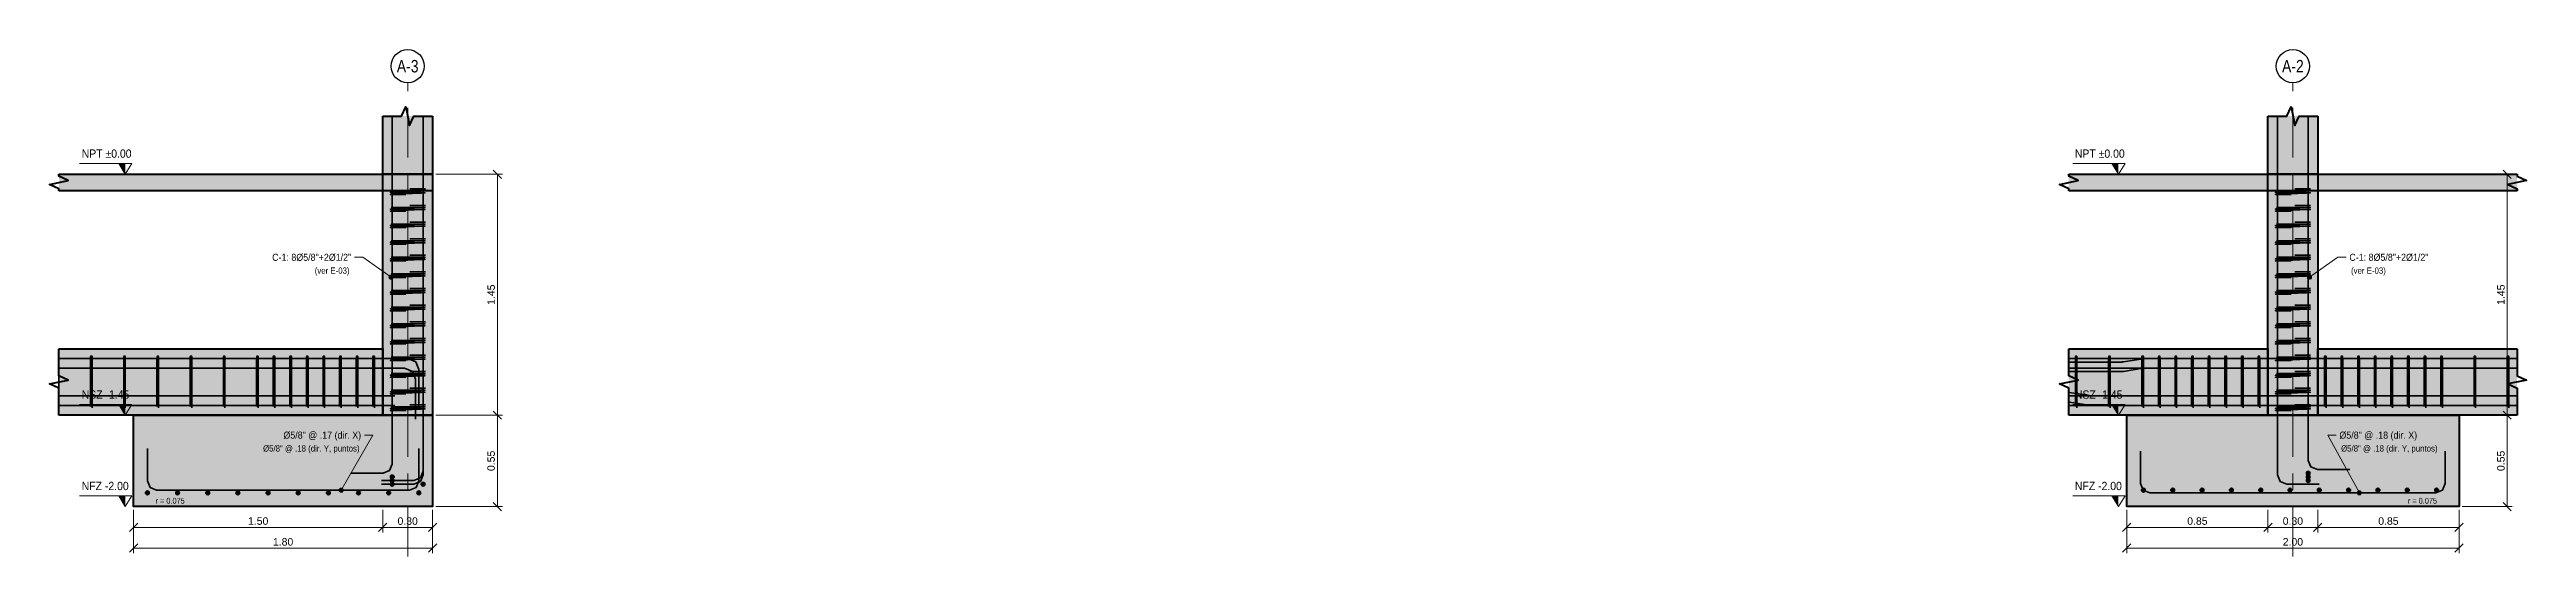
# Model space of a CAD drawing. Header units: metres. Extents: x -2 to 410, y -3 to 21.
# Drawn here: x 123.49 to 138.41, y 17.7 to 20.75 of the extents above; entities that cross this region are included whole.
import ezdxf
from ezdxf.enums import TextEntityAlignment as Align

# ---------------------------------------------------------------- set-up
doc = ezdxf.new("R2010")
doc.units = ezdxf.units.M
doc.linetypes.add('EJE25', pattern=[0.4375, 0.3, -0.05, 0.0375, -0.05])
for name, color, linetype, lineweight in [('E-ACERO', 1, 'Continuous', 35), ('E-ACERO-TXT', 7, 'Continuous', 18), ('E-CORTE', 7, 'Continuous', 50), ('E-CORTE-ACH', 254, 'Continuous', 0), ('E-COTA', 7, 'Continuous', 13), ('E-EJES', 1, 'Continuous', 18), ('E-EJES-ID', 7, 'Continuous', 25), ('E-NIVEL', 7, 'Continuous', 18)]:
    doc.layers.add(name, color=color, linetype=linetype, lineweight=lineweight)
doc.styles.add('ARIAL', font='arial.ttf')
doc.dimstyles.new('COTA25', dxfattribs={"dimtxt": 0.045, "dimasz": 0.03, "dimexe": 0.03, "dimexo": 0.02, "dimgap": 0.015, "dimtad": 1, "dimzin": 0, "dimdsep": 46, "dimtxsty": 'ARIAL', "dimtsz": 0.025, "dimcen": 2.5, "dimclrd": 7, "dimclre": 7, "dimclrt": 7, "dimazin": 3, "dimtfac": 1, "dimtmove": 2, "dimatfit": 3, "dimlwd": 13, "dimlwe": 13})

msp = doc.modelspace()

# ---------------------------------------------------------------- texts
at = {"layer": 'E-ACERO-TXT', "style": 'ARIAL', "width": 0.9}
for s, height, p in [('C-1: 8Ø5/8"+2Ø1/2"', 0.0425, (125.31, 19.5)), ('(ver E-03)', 0.0375, (125.3, 19.42)), ('Ø5/8" @ .18 (dir. Y, puntos)', 0.0375, (125.36, 18.35)), ('Ø5/8" @ .17 (dir. X)', 0.0425, (125.37, 18.43))]:
    msp.add_text(s, height=height, dxfattribs=at).set_placement(p, align=Align.MIDDLE_RIGHT)
for s, height, p in [('C-1: 8Ø5/8"+2Ø1/2"', 0.0425, (137.34, 19.5)), ('(ver E-03)', 0.0375, (137.35, 19.42)), ('Ø5/8" @ .18 (dir. X)', 0.0425, (137.28, 18.43)), ('Ø5/8" @ .18 (dir. Y, puntos)', 0.0375, (137.29, 18.35))]:
    msp.add_text(s, height=height, dxfattribs=at).set_placement(p, align=Align.MIDDLE_LEFT)
for p in [(124.22, 18.035), (137.78, 18.035)]:
    msp.add_text('r = 0.075', height=0.035, dxfattribs=at).set_placement(p, align=Align.MIDDLE_CENTER)
at = {"layer": 'E-EJES-ID', "style": 'ARIAL', "width": 0.8}
for s, p in [('A-3', (125.65, 20.65)), ('A-2', (137, 20.65))]:
    msp.add_text(s, height=0.075, dxfattribs=at).set_placement(p, align=Align.MIDDLE_CENTER)
at = {"layer": 'E-NIVEL', "style": 'ARIAL', "width": 0.9}
for s, p in [('NPT ±0.00', (123.6875, 20.084)), ('NPT ±0.00', (135.6875, 20.084)), ('NSZ -1.45', (123.6875, 18.634)), ('NSZ -1.45', (135.6875, 18.634)), ('NFZ -2.00', (123.6875, 18.084)), ('NFZ -2.00', (135.6875, 18.084))]:
    msp.add_text(s, height=0.05, dxfattribs=at).set_placement(p, align=Align.BOTTOM_LEFT)

# ---------------------------------------------------------------- dimensions: what is measured, and where the dimension line sits
at = {"layer": 'E-COTA'}
for base, p1, p2 in [((126.19, 18.55), (125.8, 18.55), (125.8, 20)), ((138.29, 18.55), (138, 18.55), (138, 20)), ((126.19, 18), (125.8, 18), (125.8, 18.55)), ((138.29, 18), (138, 18), (138, 18.55))]:
    msp.add_linear_dim(base=base, p1=p1, p2=p2, angle=90, dimstyle='COTA25', override={"dimdec": 2}, dxfattribs=at).render()
for base, p1, p2 in [((124, 17.875), (124, 18), (125.5, 18)), ((124, 17.75), (124, 18), (125.8, 18)), ((125.5, 17.875), (125.5, 18), (125.8, 18)), ((136, 17.875), (136, 18), (136.85, 18)), ((136, 17.75), (136, 18), (138, 18)), ((136.85, 17.875), (136.85, 18), (137.15, 18)), ((137.15, 17.875), (137.15, 18), (138, 18))]:
    msp.add_linear_dim(base=base, p1=p1, p2=p2, dimstyle='COTA25', override={"dimdec": 2}, dxfattribs=at).render()

# ---------------------------------------------------------------- hatches: boundary and pattern name
at = {"layer": 'E-ACERO'}
h = msp.add_hatch(color=256, dxfattribs=at)
edge = h.paths.add_edge_path()
edge.add_arc((137.0925, 18.2005), 0.0113, 0, 360)
h = msp.add_hatch(color=256, dxfattribs=at)
edge = h.paths.add_edge_path()
edge.add_arc((124.0829, 18.0829), 0.0113, 0, 360)
h = msp.add_hatch(color=256, dxfattribs=at)
edge = h.paths.add_edge_path()
edge.add_arc((124.2645, 18.0829), 0.0113, 0, 360)
h = msp.add_hatch(color=256, dxfattribs=at)
edge = h.paths.add_edge_path()
edge.add_arc((124.4461, 18.0829), 0.0113, 0, 360)
h = msp.add_hatch(color=256, dxfattribs=at)
edge = h.paths.add_edge_path()
edge.add_arc((124.6276, 18.0829), 0.0113, 0, 360)
h = msp.add_hatch(color=256, dxfattribs=at)
edge = h.paths.add_edge_path()
edge.add_arc((124.8092, 18.0829), 0.0113, 0, 360)
h = msp.add_hatch(color=256, dxfattribs=at)
edge = h.paths.add_edge_path()
edge.add_arc((124.9908, 18.0829), 0.0113, 0, 360)
h = msp.add_hatch(color=256, dxfattribs=at)
edge = h.paths.add_edge_path()
edge.add_arc((125.1724, 18.0829), 0.0113, 0, 360)
h = msp.add_hatch(color=256, dxfattribs=at)
edge = h.paths.add_edge_path()
edge.add_arc((125.3539, 18.0829), 0.0113, 0, 360)
h = msp.add_hatch(color=256, dxfattribs=at)
edge = h.paths.add_edge_path()
edge.add_arc((125.5355, 18.0829), 0.0113, 0, 360)
h = msp.add_hatch(color=256, dxfattribs=at)
edge = h.paths.add_edge_path()
edge.add_arc((125.5575, 18.1785), 0.0113, 0, 360)
h = msp.add_hatch(color=256, dxfattribs=at)
edge = h.paths.add_edge_path()
edge.add_arc((125.5575, 18.1565), 0.0113, 0, 360)
h = msp.add_hatch(color=256, dxfattribs=at)
edge = h.paths.add_edge_path()
edge.add_arc((125.5575, 18.1345), 0.0113, 0, 360)
h = msp.add_hatch(color=256, dxfattribs=at)
edge = h.paths.add_edge_path()
edge.add_arc((125.7171, 18.0829), 0.0113, 0, 360)
h = msp.add_hatch(color=256, dxfattribs=at)
edge = h.paths.add_edge_path()
edge.add_arc((125.7425, 18.1345), 0.0113, 0, 360)
h = msp.add_hatch(color=256, dxfattribs=at)
edge = h.paths.add_edge_path()
edge.add_arc((136.0998, 18.0988), 0.0113, 0, 360)
h = msp.add_hatch(color=256, dxfattribs=at)
edge = h.paths.add_edge_path()
edge.add_arc((136.2764, 18.0988), 0.0113, 0, 360)
h = msp.add_hatch(color=256, dxfattribs=at)
edge = h.paths.add_edge_path()
edge.add_arc((136.4529, 18.0988), 0.0113, 0, 360)
h = msp.add_hatch(color=256, dxfattribs=at)
edge = h.paths.add_edge_path()
edge.add_arc((136.6294, 18.0988), 0.0113, 0, 360)
h = msp.add_hatch(color=256, dxfattribs=at)
edge = h.paths.add_edge_path()
edge.add_arc((136.806, 18.0988), 0.0113, 0, 360)
h = msp.add_hatch(color=256, dxfattribs=at)
edge = h.paths.add_edge_path()
edge.add_arc((136.9825, 18.0988), 0.0113, 0, 360)
h = msp.add_hatch(color=256, dxfattribs=at)
edge = h.paths.add_edge_path()
edge.add_arc((137.0925, 18.1785), 0.0113, 0, 360)
h = msp.add_hatch(color=256, dxfattribs=at)
edge = h.paths.add_edge_path()
edge.add_arc((137.0925, 18.1565), 0.0113, 0, 360)
h = msp.add_hatch(color=256, dxfattribs=at)
edge = h.paths.add_edge_path()
edge.add_arc((137.159, 18.0988), 0.0113, 0, 360)
h = msp.add_hatch(color=256, dxfattribs=at)
edge = h.paths.add_edge_path()
edge.add_arc((137.3356, 18.0988), 0.0113, 0, 360)
h = msp.add_hatch(color=256, dxfattribs=at)
edge = h.paths.add_edge_path()
edge.add_arc((137.5121, 18.0988), 0.0113, 0, 360)
h = msp.add_hatch(color=256, dxfattribs=at)
edge = h.paths.add_edge_path()
edge.add_arc((137.6887, 18.0988), 0.0113, 0, 360)
h = msp.add_hatch(color=256, dxfattribs=at)
edge = h.paths.add_edge_path()
edge.add_arc((137.8652, 18.0988), 0.0113, 0, 360)
at = {"layer": 'E-ACERO-TXT'}
h = msp.add_hatch(color=256, dxfattribs=at)
edge = h.paths.add_edge_path()
edge.add_arc((125.55, 19.38), 0.0125, 0, 360)
h = msp.add_hatch(color=256, dxfattribs=at)
edge = h.paths.add_edge_path()
edge.add_arc((137.1, 19.38), 0.0125, 0, 360)
h = msp.add_hatch(color=256, dxfattribs=at)
edge = h.paths.add_edge_path()
edge.add_arc((125.25, 18.0988), 0.0125, 0, 360)
h = msp.add_hatch(color=256, dxfattribs=at)
edge = h.paths.add_edge_path()
edge.add_arc((137.4, 18.0829), 0.0125, 0, 360)
at = {"layer": 'E-CORTE-ACH'}
for points in [[(125.5, 20.35), (125.8, 20.35), (125.8, 20), (125.65, 20), (125.5, 20)], [(136.85, 20.35), (137.15, 20.35), (137.15, 20), (137, 20), (136.85, 20)], [(125.8, 19.9378), (125.8, 19.9), (123.775, 19.9), (123.55, 19.9), (123.55, 20), (123.775, 20), (125.8, 20)], [(125.5, 19.275), (125.5, 20), (125.5809, 20), (125.775, 20), (125.7875, 20), (125.8, 20), (125.8, 19.275), (125.8, 18.55), (125.7875, 18.55), (125.775, 18.55), (125.5809, 18.55), (125.5, 18.55)], [(135.65, 19.9), (135.65, 20), (138.35, 20), (138.35, 19.9)], [(136.85, 19.275), (136.85, 20), (137, 20), (137.15, 20), (137.15, 19.275), (137.15, 18.55), (137, 18.55), (136.85, 18.55)], [(123.55, 18.55), (123.55, 18.95), (123.85, 18.95), (125.5, 18.95), (125.5, 18.75), (125.5, 18.55), (123.85, 18.55)], [(136.85, 18.95), (136.85, 18.75), (136.85, 18.55), (135.65, 18.55), (135.65, 18.95)], [(137.15, 18.55), (137.15, 18.75), (137.15, 18.95), (138.35, 18.95), (138.35, 18.55)], [(124, 18.275), (124, 18.55), (124.9, 18.55), (125.8, 18.55), (125.8, 18.275), (125.8, 18), (124.9, 18), (124, 18)], [(136, 18.275), (136, 18.55), (137, 18.55), (138, 18.55), (138, 18.275), (138, 18), (137, 18), (136, 18)]]:
    msp.add_hatch(color=256, dxfattribs=at).paths.add_polyline_path(points)
at = {"layer": 'E-NIVEL'}
for points in [[(123.95, 20), (123.91, 20.064), (123.95, 20.064)], [(135.95, 20), (135.91, 20.064), (135.95, 20.064)], [(123.95, 18.55), (123.91, 18.614), (123.95, 18.614)], [(135.95, 18.55), (135.91, 18.614), (135.95, 18.614)], [(123.95, 18), (123.91, 18.064), (123.95, 18.064)], [(135.95, 18), (135.91, 18.064), (135.95, 18.064)]]:
    msp.add_hatch(color=7, dxfattribs=at).paths.add_polyline_path(points)

# ---------------------------------------------------------------- linework, layer by layer
at = {"layer": 'E-ACERO'}
for points in [[(125.3075, 18.2005), (125.5019, 18.2005), (125.5412, 18.2168), (125.5575, 18.2561), (125.5575, 20.35)], [(125.4925, 18.1345), (125.687, 18.1345), (125.7263, 18.1508), (125.7425, 18.1901), (125.7425, 20.35)], [(125.4925, 18.1565), (125.687, 18.1565), (125.7263, 18.1728), (125.7425, 18.2121), (125.7425, 20.35)], [(125.4925, 18.1345), (125.687, 18.1345), (125.7263, 18.1508), (125.7425, 18.1901), (125.7425, 20.35)], [(137.1575, 18.1345), (136.963, 18.1345), (136.9237, 18.1508), (136.9075, 18.1901), (136.9075, 20.35)], [(137.1575, 18.1345), (136.963, 18.1345), (136.9237, 18.1508), (136.9075, 18.1901), (136.9075, 20.35)], [(137.1575, 18.1345), (136.963, 18.1345), (136.9237, 18.1508), (136.9075, 18.1901), (136.9075, 20.35)], [(137.1575, 18.1345), (136.963, 18.1345), (136.9237, 18.1508), (136.9075, 18.1901), (136.9075, 20.35)], [(137.3425, 18.2225), (137.1481, 18.2225), (137.1088, 18.2388), (137.0925, 18.2781), (137.0925, 20.35)], [(125.6104, 19.9), (125.7314, 19.9), (125.7483, 19.9), (125.7552, 19.9), (125.7483, 19.8997), (125.7314, 19.8989), (125.5686, 19.8916), (125.5517, 19.8908), (125.5448, 19.8905), (125.5595, 19.8905), (125.5854, 19.8905), (125.6393, 19.8905)], [(125.6104, 19.888), (125.7314, 19.888), (125.7483, 19.888), (125.7552, 19.888), (125.7483, 19.8877), (125.7314, 19.8869), (125.5686, 19.8796), (125.5517, 19.8788), (125.5448, 19.8785), (125.5595, 19.8785), (125.5854, 19.8785), (125.6393, 19.8785)], [(125.5565, 19.9), (125.5513, 19.9)], [(125.5565, 19.888), (125.5513, 19.888)], [(125.5733, 19.9), (125.5565, 19.9)], [(125.5733, 19.888), (125.5565, 19.888)], [(125.6104, 19.9), (125.5733, 19.9)], [(125.6104, 19.888), (125.5733, 19.888)], [(125.6768, 19.912), (125.6621, 19.912)], [(125.7028, 19.912), (125.6768, 19.912)], [(125.7566, 19.912), (125.7028, 19.912)], [(136.9604, 19.9), (137.0814, 19.9), (137.0983, 19.9), (137.1052, 19.9), (137.0983, 19.8997), (137.0814, 19.8989), (136.9186, 19.8916), (136.9017, 19.8908), (136.8948, 19.8905), (136.9095, 19.8905), (136.9354, 19.8905), (136.9893, 19.8905)], [(136.9604, 19.888), (137.0814, 19.888), (137.0983, 19.888), (137.1052, 19.888), (137.0983, 19.8877), (137.0814, 19.8869), (136.9186, 19.8796), (136.9017, 19.8788), (136.8948, 19.8785), (136.9095, 19.8785), (136.9354, 19.8785), (136.9893, 19.8785)], [(136.9065, 19.9), (136.9013, 19.9)], [(136.9065, 19.888), (136.9013, 19.888)], [(136.9233, 19.9), (136.9065, 19.9)], [(136.9233, 19.888), (136.9065, 19.888)], [(136.9604, 19.9), (136.9233, 19.9)], [(136.9604, 19.888), (136.9233, 19.888)], [(137.0268, 19.912), (137.0121, 19.912)], [(137.0528, 19.912), (137.0268, 19.912)], [(137.1066, 19.912), (137.0528, 19.912)], [(125.6104, 19.8), (125.7314, 19.8), (125.7483, 19.8), (125.7552, 19.8), (125.7483, 19.7997), (125.7314, 19.7989), (125.5686, 19.7916), (125.5517, 19.7908), (125.5448, 19.7905), (125.5595, 19.7905), (125.5854, 19.7905), (125.6393, 19.7905)], [(125.6104, 19.788), (125.7314, 19.788), (125.7483, 19.788), (125.7552, 19.788), (125.7483, 19.7877), (125.7314, 19.7869), (125.5686, 19.7796), (125.5517, 19.7788), (125.5448, 19.7785), (125.5595, 19.7785), (125.5854, 19.7785), (125.6393, 19.7785)], [(125.6104, 19.7), (125.7314, 19.7), (125.7483, 19.7), (125.7552, 19.7), (125.7483, 19.6997), (125.7314, 19.6989), (125.5686, 19.6916), (125.5517, 19.6908), (125.5448, 19.6905), (125.5595, 19.6905), (125.5854, 19.6905), (125.6393, 19.6905)], [(125.6104, 19.688), (125.7314, 19.688), (125.7483, 19.688), (125.7552, 19.688), (125.7483, 19.6877), (125.7314, 19.6869), (125.5686, 19.6796), (125.5517, 19.6788), (125.5448, 19.6785), (125.5595, 19.6785), (125.5854, 19.6785), (125.6393, 19.6785)], [(125.5565, 19.8), (125.5513, 19.8)], [(125.5565, 19.788), (125.5513, 19.788)], [(125.5565, 19.7), (125.5513, 19.7)], [(125.5565, 19.688), (125.5513, 19.688)], [(125.5733, 19.8), (125.5565, 19.8)], [(125.5733, 19.788), (125.5565, 19.788)], [(125.5733, 19.7), (125.5565, 19.7)], [(125.5733, 19.688), (125.5565, 19.688)], [(125.6104, 19.8), (125.5733, 19.8)], [(125.6104, 19.788), (125.5733, 19.788)], [(125.6104, 19.7), (125.5733, 19.7)], [(125.6104, 19.688), (125.5733, 19.688)], [(125.6768, 19.812), (125.6621, 19.812)], [(125.6768, 19.712), (125.6621, 19.712)], [(125.7028, 19.812), (125.6768, 19.812)], [(125.7028, 19.712), (125.6768, 19.712)], [(125.7566, 19.812), (125.7028, 19.812)], [(125.7566, 19.712), (125.7028, 19.712)], [(136.9604, 19.8), (137.0814, 19.8), (137.0983, 19.8), (137.1052, 19.8), (137.0983, 19.7997), (137.0814, 19.7989), (136.9186, 19.7916), (136.9017, 19.7908), (136.8948, 19.7905), (136.9095, 19.7905), (136.9354, 19.7905), (136.9893, 19.7905)], [(136.9604, 19.788), (137.0814, 19.788), (137.0983, 19.788), (137.1052, 19.788), (137.0983, 19.7877), (137.0814, 19.7869), (136.9186, 19.7796), (136.9017, 19.7788), (136.8948, 19.7785), (136.9095, 19.7785), (136.9354, 19.7785), (136.9893, 19.7785)], [(136.9604, 19.7), (137.0814, 19.7), (137.0983, 19.7), (137.1052, 19.7), (137.0983, 19.6997), (137.0814, 19.6989), (136.9186, 19.6916), (136.9017, 19.6908), (136.8948, 19.6905), (136.9095, 19.6905), (136.9354, 19.6905), (136.9893, 19.6905)], [(136.9604, 19.688), (137.0814, 19.688), (137.0983, 19.688), (137.1052, 19.688), (137.0983, 19.6877), (137.0814, 19.6869), (136.9186, 19.6796), (136.9017, 19.6788), (136.8948, 19.6785), (136.9095, 19.6785), (136.9354, 19.6785), (136.9893, 19.6785)], [(136.9065, 19.8), (136.9013, 19.8)], [(136.9065, 19.788), (136.9013, 19.788)], [(136.9065, 19.7), (136.9013, 19.7)], [(136.9065, 19.688), (136.9013, 19.688)], [(136.9233, 19.8), (136.9065, 19.8)], [(136.9233, 19.788), (136.9065, 19.788)], [(136.9233, 19.7), (136.9065, 19.7)], [(136.9233, 19.688), (136.9065, 19.688)], [(136.9604, 19.8), (136.9233, 19.8)], [(136.9604, 19.788), (136.9233, 19.788)], [(136.9604, 19.7), (136.9233, 19.7)], [(136.9604, 19.688), (136.9233, 19.688)], [(137.0268, 19.812), (137.0121, 19.812)], [(137.0268, 19.712), (137.0121, 19.712)], [(137.0528, 19.812), (137.0268, 19.812)], [(137.0528, 19.712), (137.0268, 19.712)], [(137.1066, 19.812), (137.0528, 19.812)], [(137.1066, 19.712), (137.0528, 19.712)], [(125.6104, 19.6), (125.7314, 19.6), (125.7483, 19.6), (125.7552, 19.6), (125.7483, 19.5997), (125.7314, 19.5989), (125.5686, 19.5916), (125.5517, 19.5908), (125.5448, 19.5905), (125.5595, 19.5905), (125.5854, 19.5905), (125.6393, 19.5905)], [(125.6104, 19.588), (125.7314, 19.588), (125.7483, 19.588), (125.7552, 19.588), (125.7483, 19.5877), (125.7314, 19.5869), (125.5686, 19.5796), (125.5517, 19.5788), (125.5448, 19.5785), (125.5595, 19.5785), (125.5854, 19.5785), (125.6393, 19.5785)], [(125.5565, 19.6), (125.5513, 19.6)], [(125.5565, 19.588), (125.5513, 19.588)], [(125.5733, 19.6), (125.5565, 19.6)], [(125.5733, 19.588), (125.5565, 19.588)], [(125.6104, 19.6), (125.5733, 19.6)], [(125.6104, 19.588), (125.5733, 19.588)], [(125.6768, 19.612), (125.6621, 19.612)], [(125.7028, 19.612), (125.6768, 19.612)], [(125.7566, 19.612), (125.7028, 19.612)], [(136.9604, 19.6), (137.0814, 19.6), (137.0983, 19.6), (137.1052, 19.6), (137.0983, 19.5997), (137.0814, 19.5989), (136.9186, 19.5916), (136.9017, 19.5908), (136.8948, 19.5905), (136.9095, 19.5905), (136.9354, 19.5905), (136.9893, 19.5905)], [(136.9604, 19.588), (137.0814, 19.588), (137.0983, 19.588), (137.1052, 19.588), (137.0983, 19.5877), (137.0814, 19.5869), (136.9186, 19.5796), (136.9017, 19.5788), (136.8948, 19.5785), (136.9095, 19.5785), (136.9354, 19.5785), (136.9893, 19.5785)], [(136.9065, 19.6), (136.9013, 19.6)], [(136.9065, 19.588), (136.9013, 19.588)], [(136.9233, 19.6), (136.9065, 19.6)], [(136.9233, 19.588), (136.9065, 19.588)], [(136.9604, 19.6), (136.9233, 19.6)], [(136.9604, 19.588), (136.9233, 19.588)], [(137.0268, 19.612), (137.0121, 19.612)], [(137.0528, 19.612), (137.0268, 19.612)], [(137.1066, 19.612), (137.0528, 19.612)], [(125.6104, 19.5), (125.7314, 19.5), (125.7483, 19.5), (125.7552, 19.5), (125.7483, 19.4997), (125.7314, 19.4989), (125.5686, 19.4916), (125.5517, 19.4908), (125.5448, 19.4905), (125.5595, 19.4905), (125.5854, 19.4905), (125.6393, 19.4905)], [(125.6104, 19.488), (125.7314, 19.488), (125.7483, 19.488), (125.7552, 19.488), (125.7483, 19.4877), (125.7314, 19.4869), (125.5686, 19.4796), (125.5517, 19.4788), (125.5448, 19.4785), (125.5595, 19.4785), (125.5854, 19.4785), (125.6393, 19.4785)], [(125.6104, 19.4), (125.7314, 19.4), (125.7483, 19.4), (125.7552, 19.4), (125.7483, 19.3997), (125.7314, 19.3989), (125.5686, 19.3916), (125.5517, 19.3908), (125.5448, 19.3905), (125.5595, 19.3905), (125.5854, 19.3905), (125.6393, 19.3905)], [(125.6104, 19.388), (125.7314, 19.388), (125.7483, 19.388), (125.7552, 19.388), (125.7483, 19.3877), (125.7314, 19.3869), (125.5686, 19.3796), (125.5517, 19.3788), (125.5448, 19.3785), (125.5595, 19.3785), (125.5854, 19.3785), (125.6393, 19.3785)], [(125.5565, 19.5), (125.5513, 19.5)], [(125.5565, 19.488), (125.5513, 19.488)], [(125.5565, 19.4), (125.5513, 19.4)], [(125.5565, 19.388), (125.5513, 19.388)], [(125.5733, 19.5), (125.5565, 19.5)], [(125.5733, 19.488), (125.5565, 19.488)], [(125.5733, 19.4), (125.5565, 19.4)], [(125.5733, 19.388), (125.5565, 19.388)], [(125.6104, 19.5), (125.5733, 19.5)], [(125.6104, 19.488), (125.5733, 19.488)], [(125.6104, 19.4), (125.5733, 19.4)], [(125.6104, 19.388), (125.5733, 19.388)], [(125.6768, 19.512), (125.6621, 19.512)], [(125.6768, 19.412), (125.6621, 19.412)], [(125.7028, 19.512), (125.6768, 19.512)], [(125.7028, 19.412), (125.6768, 19.412)], [(125.7566, 19.512), (125.7028, 19.512)], [(125.7566, 19.412), (125.7028, 19.412)], [(136.9604, 19.5), (137.0814, 19.5), (137.0983, 19.5), (137.1052, 19.5), (137.0983, 19.4997), (137.0814, 19.4989), (136.9186, 19.4916), (136.9017, 19.4908), (136.8948, 19.4905), (136.9095, 19.4905), (136.9354, 19.4905), (136.9893, 19.4905)], [(136.9604, 19.488), (137.0814, 19.488), (137.0983, 19.488), (137.1052, 19.488), (137.0983, 19.4877), (137.0814, 19.4869), (136.9186, 19.4796), (136.9017, 19.4788), (136.8948, 19.4785), (136.9095, 19.4785), (136.9354, 19.4785), (136.9893, 19.4785)], [(136.9604, 19.4), (137.0814, 19.4), (137.0983, 19.4), (137.1052, 19.4), (137.0983, 19.3997), (137.0814, 19.3989), (136.9186, 19.3916), (136.9017, 19.3908), (136.8948, 19.3905), (136.9095, 19.3905), (136.9354, 19.3905), (136.9893, 19.3905)], [(136.9604, 19.388), (137.0814, 19.388), (137.0983, 19.388), (137.1052, 19.388), (137.0983, 19.3877), (137.0814, 19.3869), (136.9186, 19.3796), (136.9017, 19.3788), (136.8948, 19.3785), (136.9095, 19.3785), (136.9354, 19.3785), (136.9893, 19.3785)], [(136.9065, 19.5), (136.9013, 19.5)], [(136.9065, 19.488), (136.9013, 19.488)], [(136.9065, 19.4), (136.9013, 19.4)], [(136.9065, 19.388), (136.9013, 19.388)], [(136.9233, 19.5), (136.9065, 19.5)], [(136.9233, 19.488), (136.9065, 19.488)], [(136.9233, 19.4), (136.9065, 19.4)], [(136.9233, 19.388), (136.9065, 19.388)], [(136.9604, 19.5), (136.9233, 19.5)], [(136.9604, 19.488), (136.9233, 19.488)], [(136.9604, 19.4), (136.9233, 19.4)], [(136.9604, 19.388), (136.9233, 19.388)], [(137.0268, 19.512), (137.0121, 19.512)], [(137.0268, 19.412), (137.0121, 19.412)], [(137.0528, 19.512), (137.0268, 19.512)], [(137.0528, 19.412), (137.0268, 19.412)], [(137.1066, 19.512), (137.0528, 19.512)], [(137.1066, 19.412), (137.0528, 19.412)], [(125.6104, 19.3), (125.7314, 19.3), (125.7483, 19.3), (125.7552, 19.3), (125.7483, 19.2997), (125.7314, 19.2989), (125.5686, 19.2916), (125.5517, 19.2908), (125.5448, 19.2905), (125.5595, 19.2905), (125.5854, 19.2905), (125.6393, 19.2905)], [(125.6104, 19.288), (125.7314, 19.288), (125.7483, 19.288), (125.7552, 19.288), (125.7483, 19.2877), (125.7314, 19.2869), (125.5686, 19.2796), (125.5517, 19.2788), (125.5448, 19.2785), (125.5595, 19.2785), (125.5854, 19.2785), (125.6393, 19.2785)], [(125.5565, 19.3), (125.5513, 19.3)], [(125.5565, 19.288), (125.5513, 19.288)], [(125.5733, 19.3), (125.5565, 19.3)], [(125.5733, 19.288), (125.5565, 19.288)], [(125.6104, 19.3), (125.5733, 19.3)], [(125.6104, 19.288), (125.5733, 19.288)], [(125.6768, 19.312), (125.6621, 19.312)], [(125.7028, 19.312), (125.6768, 19.312)], [(125.7566, 19.312), (125.7028, 19.312)], [(136.9604, 19.3), (137.0814, 19.3), (137.0983, 19.3), (137.1052, 19.3), (137.0983, 19.2997), (137.0814, 19.2989), (136.9186, 19.2916), (136.9017, 19.2908), (136.8948, 19.2905), (136.9095, 19.2905), (136.9354, 19.2905), (136.9893, 19.2905)], [(136.9604, 19.288), (137.0814, 19.288), (137.0983, 19.288), (137.1052, 19.288), (137.0983, 19.2877), (137.0814, 19.2869), (136.9186, 19.2796), (136.9017, 19.2788), (136.8948, 19.2785), (136.9095, 19.2785), (136.9354, 19.2785), (136.9893, 19.2785)], [(136.9065, 19.3), (136.9013, 19.3)], [(136.9065, 19.288), (136.9013, 19.288)], [(136.9233, 19.3), (136.9065, 19.3)], [(136.9233, 19.288), (136.9065, 19.288)], [(136.9604, 19.3), (136.9233, 19.3)], [(136.9604, 19.288), (136.9233, 19.288)], [(137.0268, 19.312), (137.0121, 19.312)], [(137.0528, 19.312), (137.0268, 19.312)], [(137.1066, 19.312), (137.0528, 19.312)], [(125.6104, 19.2), (125.7314, 19.2), (125.7483, 19.2), (125.7552, 19.2), (125.7483, 19.1997), (125.7314, 19.1989), (125.5686, 19.1916), (125.5517, 19.1908), (125.5448, 19.1905), (125.5595, 19.1905), (125.5854, 19.1905), (125.6393, 19.1905)], [(125.6104, 19.188), (125.7314, 19.188), (125.7483, 19.188), (125.7552, 19.188), (125.7483, 19.1877), (125.7314, 19.1869), (125.5686, 19.1796), (125.5517, 19.1788), (125.5448, 19.1785), (125.5595, 19.1785), (125.5854, 19.1785), (125.6393, 19.1785)], [(125.6104, 19.1), (125.7314, 19.1), (125.7483, 19.1), (125.7552, 19.1), (125.7483, 19.0997), (125.7314, 19.0989), (125.5686, 19.0916), (125.5517, 19.0908), (125.5448, 19.0905), (125.5595, 19.0905), (125.5854, 19.0905), (125.6393, 19.0905)], [(125.6104, 19.088), (125.7314, 19.088), (125.7483, 19.088), (125.7552, 19.088), (125.7483, 19.0877), (125.7314, 19.0869), (125.5686, 19.0796), (125.5517, 19.0788), (125.5448, 19.0785), (125.5595, 19.0785), (125.5854, 19.0785), (125.6393, 19.0785)], [(125.5565, 19.2), (125.5513, 19.2)], [(125.5565, 19.188), (125.5513, 19.188)], [(125.5565, 19.1), (125.5513, 19.1)], [(125.5565, 19.088), (125.5513, 19.088)], [(125.5733, 19.2), (125.5565, 19.2)], [(125.5733, 19.188), (125.5565, 19.188)], [(125.5733, 19.1), (125.5565, 19.1)], [(125.5733, 19.088), (125.5565, 19.088)], [(125.6104, 19.2), (125.5733, 19.2)], [(125.6104, 19.188), (125.5733, 19.188)], [(125.6104, 19.1), (125.5733, 19.1)], [(125.6104, 19.088), (125.5733, 19.088)], [(125.6768, 19.212), (125.6621, 19.212)], [(125.6768, 19.112), (125.6621, 19.112)], [(125.7028, 19.212), (125.6768, 19.212)], [(125.7028, 19.112), (125.6768, 19.112)], [(125.7566, 19.212), (125.7028, 19.212)], [(125.7566, 19.112), (125.7028, 19.112)], [(136.9604, 19.2), (137.0814, 19.2), (137.0983, 19.2), (137.1052, 19.2), (137.0983, 19.1997), (137.0814, 19.1989), (136.9186, 19.1916), (136.9017, 19.1908), (136.8948, 19.1905), (136.9095, 19.1905), (136.9354, 19.1905), (136.9893, 19.1905)], [(136.9604, 19.188), (137.0814, 19.188), (137.0983, 19.188), (137.1052, 19.188), (137.0983, 19.1877), (137.0814, 19.1869), (136.9186, 19.1796), (136.9017, 19.1788), (136.8948, 19.1785), (136.9095, 19.1785), (136.9354, 19.1785), (136.9893, 19.1785)], [(136.9604, 19.1), (137.0814, 19.1), (137.0983, 19.1), (137.1052, 19.1), (137.0983, 19.0997), (137.0814, 19.0989), (136.9186, 19.0916), (136.9017, 19.0908), (136.8948, 19.0905), (136.9095, 19.0905), (136.9354, 19.0905), (136.9893, 19.0905)], [(136.9604, 19.088), (137.0814, 19.088), (137.0983, 19.088), (137.1052, 19.088), (137.0983, 19.0877), (137.0814, 19.0869), (136.9186, 19.0796), (136.9017, 19.0788), (136.8948, 19.0785), (136.9095, 19.0785), (136.9354, 19.0785), (136.9893, 19.0785)], [(136.9065, 19.2), (136.9013, 19.2)], [(136.9065, 19.188), (136.9013, 19.188)], [(136.9065, 19.1), (136.9013, 19.1)], [(136.9065, 19.088), (136.9013, 19.088)], [(136.9233, 19.2), (136.9065, 19.2)], [(136.9233, 19.188), (136.9065, 19.188)], [(136.9233, 19.1), (136.9065, 19.1)], [(136.9233, 19.088), (136.9065, 19.088)], [(136.9604, 19.2), (136.9233, 19.2)], [(136.9604, 19.188), (136.9233, 19.188)], [(136.9604, 19.1), (136.9233, 19.1)], [(136.9604, 19.088), (136.9233, 19.088)], [(137.0268, 19.212), (137.0121, 19.212)], [(137.0268, 19.112), (137.0121, 19.112)], [(137.0528, 19.212), (137.0268, 19.212)], [(137.0528, 19.112), (137.0268, 19.112)], [(137.1066, 19.212), (137.0528, 19.212)], [(137.1066, 19.112), (137.0528, 19.112)], [(125.6104, 19), (125.7314, 19), (125.7483, 19), (125.7552, 19), (125.7483, 18.9997), (125.7314, 18.9989), (125.5686, 18.9916), (125.5517, 18.9908), (125.5448, 18.9905), (125.5595, 18.9905), (125.5854, 18.9905), (125.6393, 18.9905)], [(125.6104, 18.988), (125.7314, 18.988), (125.7483, 18.988), (125.7552, 18.988), (125.7483, 18.9877), (125.7314, 18.9869), (125.5686, 18.9796), (125.5517, 18.9788), (125.5448, 18.9785), (125.5595, 18.9785), (125.5854, 18.9785), (125.6393, 18.9785)], [(125.5565, 19), (125.5513, 19)], [(125.5565, 18.988), (125.5513, 18.988)], [(125.5733, 19), (125.5565, 19)], [(125.5733, 18.988), (125.5565, 18.988)], [(125.6104, 19), (125.5733, 19)], [(125.6104, 18.988), (125.5733, 18.988)], [(125.6768, 19.012), (125.6621, 19.012)], [(125.7028, 19.012), (125.6768, 19.012)], [(125.7566, 19.012), (125.7028, 19.012)], [(136.9604, 19), (137.0814, 19), (137.0983, 19), (137.1052, 19), (137.0983, 18.9997), (137.0814, 18.9989), (136.9186, 18.9916), (136.9017, 18.9908), (136.8948, 18.9905), (136.9095, 18.9905), (136.9354, 18.9905), (136.9893, 18.9905)], [(136.9604, 18.988), (137.0814, 18.988), (137.0983, 18.988), (137.1052, 18.988), (137.0983, 18.9877), (137.0814, 18.9869), (136.9186, 18.9796), (136.9017, 18.9788), (136.8948, 18.9785), (136.9095, 18.9785), (136.9354, 18.9785), (136.9893, 18.9785)], [(136.9065, 19), (136.9013, 19)], [(136.9065, 18.988), (136.9013, 18.988)], [(136.9233, 19), (136.9065, 19)], [(136.9233, 18.988), (136.9065, 18.988)], [(136.9604, 19), (136.9233, 19)], [(136.9604, 18.988), (136.9233, 18.988)], [(137.0268, 19.012), (137.0121, 19.012)], [(137.0528, 19.012), (137.0268, 19.012)], [(137.1066, 19.012), (137.0528, 19.012)], [(123.55, 18.8909), (125.6512, 18.8909), (125.6984, 18.8714), (125.7179, 18.8243), (125.7179, 18.596)], [(123.55, 18.6893), (123.55, 18.8814), (123.55, 18.8814)], [(123.55, 18.8329), (125.6312, 18.8329), (125.6784, 18.8134), (125.6979, 18.7663), (125.6979, 18.525)], [(123.75, 18.6893), (123.75, 18.8814), (123.7496, 18.8983), (123.7486, 18.9052), (123.7419, 18.9052), (123.7409, 18.8983), (123.7405, 18.8814), (123.7405, 18.6604)], [(123.95, 18.6893), (123.95, 18.8814), (123.9496, 18.8983), (123.9486, 18.9052), (123.9419, 18.9052), (123.9409, 18.8983), (123.9405, 18.8814), (123.9405, 18.6604)], [(124.15, 18.6893), (124.15, 18.8814), (124.1496, 18.8983), (124.1486, 18.9052), (124.1419, 18.9052), (124.1409, 18.8983), (124.1405, 18.8814), (124.1405, 18.6604)], [(124.35, 18.6893), (124.35, 18.8814), (124.3496, 18.8983), (124.3486, 18.9052), (124.3419, 18.9052), (124.3409, 18.8983), (124.3405, 18.8814), (124.3405, 18.6604)], [(124.55, 18.6893), (124.55, 18.8814), (124.5496, 18.8983), (124.5486, 18.9052), (124.5419, 18.9052), (124.5409, 18.8983), (124.5405, 18.8814), (124.5405, 18.6604)], [(124.75, 18.6893), (124.75, 18.8814), (124.7496, 18.8983), (124.7486, 18.9052), (124.7419, 18.9052), (124.7409, 18.8983), (124.7405, 18.8814), (124.7405, 18.6604)], [(124.85, 18.6893), (124.85, 18.8814), (124.8496, 18.8983), (124.8486, 18.9052), (124.8419, 18.9052), (124.8409, 18.8983), (124.8405, 18.8814), (124.8405, 18.6604)], [(124.95, 18.6893), (124.95, 18.8814), (124.9496, 18.8983), (124.9486, 18.9052), (124.9419, 18.9052), (124.9409, 18.8983), (124.9405, 18.8814), (124.9405, 18.6604)], [(125.05, 18.6893), (125.05, 18.8814), (125.0496, 18.8983), (125.0486, 18.9052), (125.0419, 18.9052), (125.0409, 18.8983), (125.0405, 18.8814), (125.0405, 18.6604)], [(125.15, 18.6893), (125.15, 18.8814), (125.1496, 18.8983), (125.1486, 18.9052), (125.1419, 18.9052), (125.1409, 18.8983), (125.1405, 18.8814), (125.1405, 18.6604)], [(125.25, 18.6893), (125.25, 18.8814), (125.2496, 18.8983), (125.2486, 18.9052), (125.2419, 18.9052), (125.2409, 18.8983), (125.2405, 18.8814), (125.2405, 18.6604)], [(125.35, 18.6893), (125.35, 18.8814), (125.3496, 18.8983), (125.3486, 18.9052), (125.3419, 18.9052), (125.3409, 18.8983), (125.3405, 18.8814), (125.3405, 18.6604)], [(125.45, 18.6893), (125.45, 18.8814), (125.4496, 18.8983), (125.4486, 18.9052), (125.4419, 18.9052), (125.4409, 18.8983), (125.4405, 18.8814), (125.4405, 18.6604)], [(125.6104, 18.9), (125.7314, 18.9), (125.7483, 18.9), (125.7552, 18.9), (125.7483, 18.8997), (125.7314, 18.8989), (125.5686, 18.8916), (125.5517, 18.8908), (125.5448, 18.8905), (125.5595, 18.8905), (125.5854, 18.8905), (125.6393, 18.8905)], [(125.6104, 18.888), (125.7314, 18.888), (125.7483, 18.888), (125.7552, 18.888), (125.7483, 18.8877), (125.7314, 18.8869), (125.5686, 18.8796), (125.5517, 18.8788), (125.5448, 18.8785), (125.5595, 18.8785), (125.5854, 18.8785), (125.6393, 18.8785)], [(125.6104, 18.8), (125.7314, 18.8), (125.7483, 18.8), (125.7552, 18.8), (125.7483, 18.7997), (125.7314, 18.7989), (125.5686, 18.7916), (125.5517, 18.7908), (125.5448, 18.7905), (125.5595, 18.7905), (125.5854, 18.7905), (125.6393, 18.7905)], [(125.5565, 18.9), (125.5513, 18.9)], [(125.5565, 18.888), (125.5513, 18.888)], [(125.5565, 18.8), (125.5513, 18.8)], [(125.5733, 18.9), (125.5565, 18.9)], [(125.5733, 18.888), (125.5565, 18.888)], [(125.5733, 18.8), (125.5565, 18.8)], [(125.6104, 18.9), (125.5733, 18.9)], [(125.6104, 18.888), (125.5733, 18.888)], [(125.6104, 18.8), (125.5733, 18.8)], [(125.6768, 18.912), (125.6621, 18.912)], [(125.6768, 18.812), (125.6621, 18.812)], [(125.7028, 18.912), (125.6768, 18.912)], [(125.7028, 18.812), (125.6768, 18.812)], [(125.7566, 18.912), (125.7028, 18.912)], [(125.7566, 18.812), (125.7028, 18.812)], [(135.65, 18.8909), (138.35, 18.8909)], [(135.65, 18.8699), (135.9695, 18.8699), (135.975, 18.8701), (135.9804, 18.8708), (136.0959, 18.89), (136.1013, 18.8907), (136.1068, 18.8909), (138.35, 18.8909)], [(135.65, 18.8329), (138.35, 18.8329)], [(135.65, 18.8119), (135.9695, 18.8119), (135.975, 18.8121), (135.9804, 18.8128), (136.0959, 18.832), (136.1013, 18.8327), (136.1068, 18.8329), (138.35, 18.8329)], [(135.7, 18.6893), (135.7, 18.8814), (135.6996, 18.8983), (135.6986, 18.9052), (135.6919, 18.9052), (135.6909, 18.8983), (135.6905, 18.8814), (135.6905, 18.6604)], [(135.9, 18.6893), (135.9, 18.8814), (135.8996, 18.8983), (135.8986, 18.9052), (135.8919, 18.9052), (135.8909, 18.8983), (135.8905, 18.8814), (135.8905, 18.6604)], [(136.1, 18.6893), (136.1, 18.8814), (136.0996, 18.8983), (136.0986, 18.9052), (136.0919, 18.9052), (136.0909, 18.8983), (136.0905, 18.8814), (136.0905, 18.6604)], [(136.2, 18.6893), (136.2, 18.8814), (136.1996, 18.8983), (136.1986, 18.9052), (136.1919, 18.9052), (136.1909, 18.8983), (136.1905, 18.8814), (136.1905, 18.6604)], [(136.3, 18.6893), (136.3, 18.8814), (136.2996, 18.8983), (136.2986, 18.9052), (136.2919, 18.9052), (136.2909, 18.8983), (136.2905, 18.8814), (136.2905, 18.6604)], [(136.4, 18.6893), (136.4, 18.8814), (136.3996, 18.8983), (136.3986, 18.9052), (136.3919, 18.9052), (136.3909, 18.8983), (136.3905, 18.8814), (136.3905, 18.6604)], [(136.5, 18.6893), (136.5, 18.8814), (136.4996, 18.8983), (136.4986, 18.9052), (136.4919, 18.9052), (136.4909, 18.8983), (136.4905, 18.8814), (136.4905, 18.6604)], [(136.6, 18.6893), (136.6, 18.8814), (136.5996, 18.8983), (136.5986, 18.9052), (136.5919, 18.9052), (136.5909, 18.8983), (136.5905, 18.8814), (136.5905, 18.6604)], [(136.7, 18.6893), (136.7, 18.8814), (136.6996, 18.8983), (136.6986, 18.9052), (136.6919, 18.9052), (136.6909, 18.8983), (136.6905, 18.8814), (136.6905, 18.6604)], [(136.8, 18.6893), (136.8, 18.8814), (136.7996, 18.8983), (136.7986, 18.9052), (136.7919, 18.9052), (136.7909, 18.8983), (136.7905, 18.8814), (136.7905, 18.6604)], [(136.9604, 18.9), (137.0814, 18.9), (137.0983, 18.9), (137.1052, 18.9), (137.0983, 18.8997), (137.0814, 18.8989), (136.9186, 18.8916), (136.9017, 18.8908), (136.8948, 18.8905), (136.9095, 18.8905), (136.9354, 18.8905), (136.9893, 18.8905)], [(136.9604, 18.888), (137.0814, 18.888), (137.0983, 18.888), (137.1052, 18.888), (137.0983, 18.8877), (137.0814, 18.8869), (136.9186, 18.8796), (136.9017, 18.8788), (136.8948, 18.8785), (136.9095, 18.8785), (136.9354, 18.8785), (136.9893, 18.8785)], [(136.9604, 18.8), (137.0814, 18.8), (137.0983, 18.8), (137.1052, 18.8), (137.0983, 18.7997), (137.0814, 18.7989), (136.9186, 18.7916), (136.9017, 18.7908), (136.8948, 18.7905), (136.9095, 18.7905), (136.9354, 18.7905), (136.9893, 18.7905)], [(136.9065, 18.9), (136.9013, 18.9)], [(136.9065, 18.888), (136.9013, 18.888)], [(136.9065, 18.8), (136.9013, 18.8)], [(136.9233, 18.9), (136.9065, 18.9)], [(136.9233, 18.888), (136.9065, 18.888)], [(136.9233, 18.8), (136.9065, 18.8)], [(136.9604, 18.9), (136.9233, 18.9)], [(136.9604, 18.888), (136.9233, 18.888)], [(136.9604, 18.8), (136.9233, 18.8)], [(137.0268, 18.912), (137.0121, 18.912)], [(137.0268, 18.812), (137.0121, 18.812)], [(137.0528, 18.912), (137.0268, 18.912)], [(137.0528, 18.812), (137.0268, 18.812)], [(137.1066, 18.912), (137.0528, 18.912)], [(137.1066, 18.812), (137.0528, 18.812)], [(137.2, 18.6893), (137.2, 18.8814), (137.1996, 18.8983), (137.1986, 18.9052), (137.1919, 18.9052), (137.1909, 18.8983), (137.1905, 18.8814), (137.1905, 18.6604)], [(137.3, 18.6893), (137.3, 18.8814), (137.2996, 18.8983), (137.2986, 18.9052), (137.2919, 18.9052), (137.2909, 18.8983), (137.2905, 18.8814), (137.2905, 18.6604)], [(137.4, 18.6893), (137.4, 18.8814), (137.3996, 18.8983), (137.3986, 18.9052), (137.3919, 18.9052), (137.3909, 18.8983), (137.3905, 18.8814), (137.3905, 18.6604)], [(137.5, 18.6893), (137.5, 18.8814), (137.4996, 18.8983), (137.4986, 18.9052), (137.4919, 18.9052), (137.4909, 18.8983), (137.4905, 18.8814), (137.4905, 18.6604)], [(137.6, 18.6893), (137.6, 18.8814), (137.5996, 18.8983), (137.5986, 18.9052), (137.5919, 18.9052), (137.5909, 18.8983), (137.5905, 18.8814), (137.5905, 18.6604)], [(137.7, 18.6893), (137.7, 18.8814), (137.6996, 18.8983), (137.6986, 18.9052), (137.6919, 18.9052), (137.6909, 18.8983), (137.6905, 18.8814), (137.6905, 18.6604)], [(137.8, 18.6893), (137.8, 18.8814), (137.7996, 18.8983), (137.7986, 18.9052), (137.7919, 18.9052), (137.7909, 18.8983), (137.7905, 18.8814), (137.7905, 18.6604)], [(137.9, 18.6893), (137.9, 18.8814), (137.8996, 18.8983), (137.8986, 18.9052), (137.8919, 18.9052), (137.8909, 18.8983), (137.8905, 18.8814), (137.8905, 18.6604)], [(138.1, 18.6893), (138.1, 18.8814), (138.0996, 18.8983), (138.0986, 18.9052), (138.0919, 18.9052), (138.0909, 18.8983), (138.0905, 18.8814), (138.0905, 18.6604)], [(138.3, 18.6893), (138.3, 18.8814), (138.2996, 18.8983), (138.2986, 18.9052), (138.2919, 18.9052), (138.2909, 18.8983), (138.2905, 18.8814), (138.2905, 18.6604)], [(123.55, 18.6893), (123.55, 18.6354)], [(123.55, 18.667), (125.5728, 18.667)], [(123.7405, 18.6604), (123.7405, 18.6233)], [(123.75, 18.6893), (123.75, 18.6354)], [(123.9405, 18.6604), (123.9405, 18.6233)], [(123.95, 18.6893), (123.95, 18.6354)], [(124.1405, 18.6604), (124.1405, 18.6233)], [(124.15, 18.6893), (124.15, 18.6354)], [(124.3405, 18.6604), (124.3405, 18.6233)], [(124.35, 18.6893), (124.35, 18.6354)], [(124.5405, 18.6604), (124.5405, 18.6233)], [(124.55, 18.6893), (124.55, 18.6354)], [(124.7405, 18.6604), (124.7405, 18.6233)], [(124.75, 18.6893), (124.75, 18.6354)], [(124.8405, 18.6604), (124.8405, 18.6233)], [(124.85, 18.6893), (124.85, 18.6354)], [(124.9405, 18.6604), (124.9405, 18.6233)], [(124.95, 18.6893), (124.95, 18.6354)], [(125.0405, 18.6604), (125.0405, 18.6233)], [(125.05, 18.6893), (125.05, 18.6354)], [(125.1405, 18.6604), (125.1405, 18.6233)], [(125.15, 18.6893), (125.15, 18.6354)], [(125.2405, 18.6604), (125.2405, 18.6233)], [(125.25, 18.6893), (125.25, 18.6354)], [(125.3405, 18.6604), (125.3405, 18.6233)], [(125.35, 18.6893), (125.35, 18.6354)], [(125.4405, 18.6604), (125.4405, 18.6233)], [(125.45, 18.6893), (125.45, 18.6354)], [(125.6104, 18.788), (125.7314, 18.788), (125.7483, 18.788), (125.7552, 18.788), (125.7483, 18.7877), (125.7314, 18.7869), (125.5686, 18.7796), (125.5517, 18.7788), (125.5448, 18.7785), (125.5595, 18.7785), (125.5854, 18.7785), (125.6393, 18.7785)], [(125.6104, 18.7), (125.7314, 18.7), (125.7483, 18.7), (125.7552, 18.7), (125.7483, 18.6997), (125.7314, 18.6989), (125.5686, 18.6916), (125.5517, 18.6908), (125.5448, 18.6905), (125.5595, 18.6905), (125.5854, 18.6905), (125.6393, 18.6905)], [(125.6104, 18.688), (125.7314, 18.688), (125.7483, 18.688), (125.7552, 18.688), (125.7483, 18.6877), (125.7314, 18.6869), (125.5686, 18.6796), (125.5517, 18.6788), (125.5448, 18.6785), (125.5595, 18.6785), (125.5854, 18.6785), (125.6393, 18.6785)], [(125.5565, 18.788), (125.5513, 18.788)], [(125.5565, 18.7), (125.5513, 18.7)], [(125.5565, 18.688), (125.5513, 18.688)], [(125.5733, 18.788), (125.5565, 18.788)], [(125.5733, 18.7), (125.5565, 18.7)], [(125.5733, 18.688), (125.5565, 18.688)], [(125.6104, 18.788), (125.5733, 18.788)], [(125.6104, 18.7), (125.5733, 18.7)], [(125.6104, 18.688), (125.5733, 18.688)], [(125.6768, 18.712), (125.6621, 18.712)], [(125.7028, 18.712), (125.6768, 18.712)], [(125.7566, 18.712), (125.7028, 18.712)], [(135.65, 18.6879), (135.6554, 18.6872), (135.7709, 18.668), (135.7763, 18.6673), (135.7818, 18.667), (138.35, 18.667)], [(135.65, 18.667), (138.35, 18.667)], [(135.6905, 18.6604), (135.6905, 18.6233)], [(135.7, 18.6893), (135.7, 18.6354)], [(135.8905, 18.6604), (135.8905, 18.6233)], [(135.9, 18.6893), (135.9, 18.6354)], [(136.0905, 18.6604), (136.0905, 18.6233)], [(136.1, 18.6893), (136.1, 18.6354)], [(136.1905, 18.6604), (136.1905, 18.6233)], [(136.2, 18.6893), (136.2, 18.6354)], [(136.2905, 18.6604), (136.2905, 18.6233)], [(136.3, 18.6893), (136.3, 18.6354)], [(136.3905, 18.6604), (136.3905, 18.6233)], [(136.4, 18.6893), (136.4, 18.6354)], [(136.4905, 18.6604), (136.4905, 18.6233)], [(136.5, 18.6893), (136.5, 18.6354)], [(136.5905, 18.6604), (136.5905, 18.6233)], [(136.6, 18.6893), (136.6, 18.6354)], [(136.6905, 18.6604), (136.6905, 18.6233)], [(136.7, 18.6893), (136.7, 18.6354)], [(136.7905, 18.6604), (136.7905, 18.6233)], [(136.8, 18.6893), (136.8, 18.6354)], [(136.9604, 18.788), (137.0814, 18.788), (137.0983, 18.788), (137.1052, 18.788), (137.0983, 18.7877), (137.0814, 18.7869), (136.9186, 18.7796), (136.9017, 18.7788), (136.8948, 18.7785), (136.9095, 18.7785), (136.9354, 18.7785), (136.9893, 18.7785)], [(136.9604, 18.7), (137.0814, 18.7), (137.0983, 18.7), (137.1052, 18.7), (137.0983, 18.6997), (137.0814, 18.6989), (136.9186, 18.6916), (136.9017, 18.6908), (136.8948, 18.6905), (136.9095, 18.6905), (136.9354, 18.6905), (136.9893, 18.6905)], [(136.9604, 18.688), (137.0814, 18.688), (137.0983, 18.688), (137.1052, 18.688), (137.0983, 18.6877), (137.0814, 18.6869), (136.9186, 18.6796), (136.9017, 18.6788), (136.8948, 18.6785), (136.9095, 18.6785), (136.9354, 18.6785), (136.9893, 18.6785)], [(136.9065, 18.788), (136.9013, 18.788)], [(136.9065, 18.7), (136.9013, 18.7)], [(136.9065, 18.688), (136.9013, 18.688)], [(136.9233, 18.788), (136.9065, 18.788)], [(136.9233, 18.7), (136.9065, 18.7)], [(136.9233, 18.688), (136.9065, 18.688)], [(136.9604, 18.788), (136.9233, 18.788)], [(136.9604, 18.7), (136.9233, 18.7)], [(136.9604, 18.688), (136.9233, 18.688)], [(137.0268, 18.712), (137.0121, 18.712)], [(137.0528, 18.712), (137.0268, 18.712)], [(137.1066, 18.712), (137.0528, 18.712)], [(137.1905, 18.6604), (137.1905, 18.6233)], [(137.2, 18.6893), (137.2, 18.6354)], [(137.2905, 18.6604), (137.2905, 18.6233)], [(137.3, 18.6893), (137.3, 18.6354)], [(137.3905, 18.6604), (137.3905, 18.6233)], [(137.4, 18.6893), (137.4, 18.6354)], [(137.4905, 18.6604), (137.4905, 18.6233)], [(137.5, 18.6893), (137.5, 18.6354)], [(137.5905, 18.6604), (137.5905, 18.6233)], [(137.6, 18.6893), (137.6, 18.6354)], [(137.6905, 18.6604), (137.6905, 18.6233)], [(137.7, 18.6893), (137.7, 18.6354)], [(137.7905, 18.6604), (137.7905, 18.6233)], [(137.8, 18.6893), (137.8, 18.6354)], [(137.8905, 18.6604), (137.8905, 18.6233)], [(137.9, 18.6893), (137.9, 18.6354)], [(138.0905, 18.6604), (138.0905, 18.6233)], [(138.1, 18.6893), (138.1, 18.6354)], [(138.2905, 18.6604), (138.2905, 18.6233)], [(138.3, 18.6893), (138.3, 18.6354)], [(123.55, 18.6354), (123.55, 18.6186)], [(123.55, 18.6186), (123.55, 18.6095)], [(123.55, 18.6095), (123.55, 18.6017)], [(123.55, 18.609), (125.5728, 18.609)], [(123.55, 18.6017), (123.55, 18.5948)], [(123.7405, 18.6233), (123.7405, 18.6065)], [(123.7405, 18.6065), (123.7405, 18.6013)], [(123.75, 18.6354), (123.75, 18.6186)], [(123.75, 18.6186), (123.75, 18.6095)], [(123.75, 18.6095), (123.75, 18.6017)], [(123.75, 18.6017), (123.75, 18.5948)], [(123.9405, 18.6233), (123.9405, 18.6065)], [(123.9405, 18.6065), (123.9405, 18.6013)], [(123.95, 18.6354), (123.95, 18.6186)], [(123.95, 18.6186), (123.95, 18.6095)], [(123.95, 18.6095), (123.95, 18.6017)], [(123.95, 18.6017), (123.95, 18.5948)], [(124.1405, 18.6233), (124.1405, 18.6065)], [(124.1405, 18.6065), (124.1405, 18.6013)], [(124.15, 18.6354), (124.15, 18.6186)], [(124.15, 18.6186), (124.15, 18.6095)], [(124.15, 18.6095), (124.15, 18.6017)], [(124.15, 18.6017), (124.15, 18.5948)], [(124.3405, 18.6233), (124.3405, 18.6065)], [(124.3405, 18.6065), (124.3405, 18.6013)], [(124.35, 18.6354), (124.35, 18.6186)], [(124.35, 18.6186), (124.35, 18.6095)], [(124.35, 18.6095), (124.35, 18.6017)], [(124.35, 18.6017), (124.35, 18.5948)], [(124.5405, 18.6233), (124.5405, 18.6065)], [(124.5405, 18.6065), (124.5405, 18.6013)], [(124.55, 18.6354), (124.55, 18.6186)], [(124.55, 18.6186), (124.55, 18.6095)], [(124.55, 18.6095), (124.55, 18.6017)], [(124.55, 18.6017), (124.55, 18.5948)], [(124.7405, 18.6233), (124.7405, 18.6065)], [(124.7405, 18.6065), (124.7405, 18.6013)], [(124.75, 18.6354), (124.75, 18.6186)], [(124.75, 18.6186), (124.75, 18.6095)], [(124.75, 18.6095), (124.75, 18.6017)], [(124.75, 18.6017), (124.75, 18.5948)], [(124.8405, 18.6233), (124.8405, 18.6065)], [(124.8405, 18.6065), (124.8405, 18.6013)], [(124.85, 18.6354), (124.85, 18.6186)], [(124.85, 18.6186), (124.85, 18.6095)], [(124.85, 18.6095), (124.85, 18.6017)], [(124.85, 18.6017), (124.85, 18.5948)], [(124.9405, 18.6233), (124.9405, 18.6065)], [(124.9405, 18.6065), (124.9405, 18.6013)], [(124.95, 18.6354), (124.95, 18.6186)], [(124.95, 18.6186), (124.95, 18.6095)], [(124.95, 18.6095), (124.95, 18.6017)], [(124.95, 18.6017), (124.95, 18.5948)], [(125.0405, 18.6233), (125.0405, 18.6065)], [(125.0405, 18.6065), (125.0405, 18.6013)], [(125.05, 18.6354), (125.05, 18.6186)], [(125.05, 18.6186), (125.05, 18.6095)], [(125.05, 18.6095), (125.05, 18.6017)], [(125.05, 18.6017), (125.05, 18.5948)], [(125.1405, 18.6233), (125.1405, 18.6065)], [(125.1405, 18.6065), (125.1405, 18.6013)], [(125.15, 18.6354), (125.15, 18.6186)], [(125.15, 18.6186), (125.15, 18.6095)], [(125.15, 18.6095), (125.15, 18.6017)], [(125.15, 18.6017), (125.15, 18.5948)], [(125.2405, 18.6233), (125.2405, 18.6065)], [(125.2405, 18.6065), (125.2405, 18.6013)], [(125.25, 18.6354), (125.25, 18.6186)], [(125.25, 18.6186), (125.25, 18.6095)], [(125.25, 18.6095), (125.25, 18.6017)], [(125.25, 18.6017), (125.25, 18.5948)], [(125.3405, 18.6233), (125.3405, 18.6065)], [(125.3405, 18.6065), (125.3405, 18.6013)], [(125.35, 18.6354), (125.35, 18.6186)], [(125.35, 18.6186), (125.35, 18.6095)], [(125.35, 18.6095), (125.35, 18.6017)], [(125.35, 18.6017), (125.35, 18.5948)], [(125.4405, 18.6233), (125.4405, 18.6065)], [(125.4405, 18.6065), (125.4405, 18.6013)], [(125.45, 18.6354), (125.45, 18.6186)], [(125.45, 18.6186), (125.45, 18.6095)], [(125.45, 18.6095), (125.45, 18.6017)], [(125.45, 18.6017), (125.45, 18.5948)], [(125.6104, 18.6), (125.7314, 18.6), (125.7483, 18.6), (125.7552, 18.6), (125.7483, 18.5997), (125.7314, 18.5989), (125.5686, 18.5916), (125.5517, 18.5908), (125.5448, 18.5905), (125.5595, 18.5905), (125.5854, 18.5905), (125.6393, 18.5905)], [(125.6104, 18.588), (125.7314, 18.588), (125.7483, 18.588), (125.7552, 18.588), (125.7483, 18.5877), (125.7314, 18.5869), (125.5686, 18.5796), (125.5517, 18.5788), (125.5448, 18.5785), (125.5595, 18.5785), (125.5854, 18.5785), (125.6393, 18.5785)], [(125.5565, 18.6), (125.5513, 18.6)], [(125.5565, 18.588), (125.5513, 18.588)], [(125.5733, 18.6), (125.5565, 18.6)], [(125.5733, 18.588), (125.5565, 18.588)], [(125.6104, 18.6), (125.5733, 18.6)], [(125.6104, 18.588), (125.5733, 18.588)], [(125.6768, 18.612), (125.6621, 18.612)], [(125.7028, 18.612), (125.6768, 18.612)], [(125.7566, 18.612), (125.7028, 18.612)], [(135.65, 18.6299), (135.6554, 18.6292), (135.7709, 18.61), (135.7763, 18.6093), (135.7818, 18.609), (138.35, 18.609)], [(135.65, 18.609), (138.35, 18.609)], [(135.65, 18.609), (138.35, 18.609)], [(135.6905, 18.6233), (135.6905, 18.6065)], [(135.6905, 18.6065), (135.6905, 18.6013)], [(135.7, 18.6354), (135.7, 18.6186)], [(135.7, 18.6186), (135.7, 18.6095)], [(135.7, 18.6095), (135.7, 18.6017)], [(135.7, 18.6017), (135.7, 18.5948)], [(135.8905, 18.6233), (135.8905, 18.6065)], [(135.8905, 18.6065), (135.8905, 18.6013)], [(135.9, 18.6354), (135.9, 18.6186)], [(135.9, 18.6186), (135.9, 18.6095)], [(135.9, 18.6095), (135.9, 18.6017)], [(135.9, 18.6017), (135.9, 18.5948)], [(136.0905, 18.6233), (136.0905, 18.6065)], [(136.0905, 18.6065), (136.0905, 18.6013)], [(136.1, 18.6354), (136.1, 18.6186)], [(136.1, 18.6186), (136.1, 18.6095)], [(136.1, 18.6095), (136.1, 18.6017)], [(136.1, 18.6017), (136.1, 18.5948)], [(136.1905, 18.6233), (136.1905, 18.6065)], [(136.1905, 18.6065), (136.1905, 18.6013)], [(136.2, 18.6354), (136.2, 18.6186)], [(136.2, 18.6186), (136.2, 18.6095)], [(136.2, 18.6095), (136.2, 18.6017)], [(136.2, 18.6017), (136.2, 18.5948)], [(136.2905, 18.6233), (136.2905, 18.6065)], [(136.2905, 18.6065), (136.2905, 18.6013)], [(136.3, 18.6354), (136.3, 18.6186)], [(136.3, 18.6186), (136.3, 18.6095)], [(136.3, 18.6095), (136.3, 18.6017)], [(136.3, 18.6017), (136.3, 18.5948)], [(136.3905, 18.6233), (136.3905, 18.6065)], [(136.3905, 18.6065), (136.3905, 18.6013)], [(136.4, 18.6354), (136.4, 18.6186)], [(136.4, 18.6186), (136.4, 18.6095)], [(136.4, 18.6095), (136.4, 18.6017)], [(136.4, 18.6017), (136.4, 18.5948)], [(136.4905, 18.6233), (136.4905, 18.6065)], [(136.4905, 18.6065), (136.4905, 18.6013)], [(136.5, 18.6354), (136.5, 18.6186)], [(136.5, 18.6186), (136.5, 18.6095)], [(136.5, 18.6095), (136.5, 18.6017)], [(136.5, 18.6017), (136.5, 18.5948)], [(136.5905, 18.6233), (136.5905, 18.6065)], [(136.5905, 18.6065), (136.5905, 18.6013)], [(136.6, 18.6354), (136.6, 18.6186)], [(136.6, 18.6186), (136.6, 18.6095)], [(136.6, 18.6095), (136.6, 18.6017)], [(136.6, 18.6017), (136.6, 18.5948)], [(136.6905, 18.6233), (136.6905, 18.6065)], [(136.6905, 18.6065), (136.6905, 18.6013)], [(136.7, 18.6354), (136.7, 18.6186)], [(136.7, 18.6186), (136.7, 18.6095)], [(136.7, 18.6095), (136.7, 18.6017)], [(136.7, 18.6017), (136.7, 18.5948)], [(136.7905, 18.6233), (136.7905, 18.6065)], [(136.7905, 18.6065), (136.7905, 18.6013)], [(136.8, 18.6354), (136.8, 18.6186)], [(136.8, 18.6186), (136.8, 18.6095)], [(136.8, 18.6095), (136.8, 18.6017)], [(136.8, 18.6017), (136.8, 18.5948)], [(136.9604, 18.6), (137.0814, 18.6), (137.0983, 18.6), (137.1052, 18.6), (137.0983, 18.5997), (137.0814, 18.5989), (136.9186, 18.5916), (136.9017, 18.5908), (136.8948, 18.5905), (136.9095, 18.5905), (136.9354, 18.5905), (136.9893, 18.5905)], [(136.9604, 18.588), (137.0814, 18.588), (137.0983, 18.588), (137.1052, 18.588), (137.0983, 18.5877), (137.0814, 18.5869), (136.9186, 18.5796), (136.9017, 18.5788), (136.8948, 18.5785), (136.9095, 18.5785), (136.9354, 18.5785), (136.9893, 18.5785)], [(136.9065, 18.6), (136.9013, 18.6)], [(136.9065, 18.588), (136.9013, 18.588)], [(136.9233, 18.6), (136.9065, 18.6)], [(136.9233, 18.588), (136.9065, 18.588)], [(136.9604, 18.6), (136.9233, 18.6)], [(136.9604, 18.588), (136.9233, 18.588)], [(137.0268, 18.612), (137.0121, 18.612)], [(137.0528, 18.612), (137.0268, 18.612)], [(137.1066, 18.612), (137.0528, 18.612)], [(137.1905, 18.6233), (137.1905, 18.6065)], [(137.1905, 18.6065), (137.1905, 18.6013)], [(137.2, 18.6354), (137.2, 18.6186)], [(137.2, 18.6186), (137.2, 18.6095)], [(137.2, 18.6095), (137.2, 18.6017)], [(137.2, 18.6017), (137.2, 18.5948)], [(137.2905, 18.6233), (137.2905, 18.6065)], [(137.2905, 18.6065), (137.2905, 18.6013)], [(137.3, 18.6354), (137.3, 18.6186)], [(137.3, 18.6186), (137.3, 18.6095)], [(137.3, 18.6095), (137.3, 18.6017)], [(137.3, 18.6017), (137.3, 18.5948)], [(137.3905, 18.6233), (137.3905, 18.6065)], [(137.3905, 18.6065), (137.3905, 18.6013)], [(137.4, 18.6354), (137.4, 18.6186)], [(137.4, 18.6186), (137.4, 18.6095)], [(137.4, 18.6095), (137.4, 18.6017)], [(137.4, 18.6017), (137.4, 18.5948)], [(137.4905, 18.6233), (137.4905, 18.6065)], [(137.4905, 18.6065), (137.4905, 18.6013)], [(137.5, 18.6354), (137.5, 18.6186)], [(137.5, 18.6186), (137.5, 18.6095)], [(137.5, 18.6095), (137.5, 18.6017)], [(137.5, 18.6017), (137.5, 18.5948)], [(137.5905, 18.6233), (137.5905, 18.6065)], [(137.5905, 18.6065), (137.5905, 18.6013)], [(137.6, 18.6354), (137.6, 18.6186)], [(137.6, 18.6186), (137.6, 18.6095)], [(137.6, 18.6095), (137.6, 18.6017)], [(137.6, 18.6017), (137.6, 18.5948)], [(137.6905, 18.6233), (137.6905, 18.6065)], [(137.6905, 18.6065), (137.6905, 18.6013)], [(137.7, 18.6354), (137.7, 18.6186)], [(137.7, 18.6186), (137.7, 18.6095)], [(137.7, 18.6095), (137.7, 18.6017)], [(137.7, 18.6017), (137.7, 18.5948)], [(137.7905, 18.6233), (137.7905, 18.6065)], [(137.7905, 18.6065), (137.7905, 18.6013)], [(137.8, 18.6354), (137.8, 18.6186)], [(137.8, 18.6186), (137.8, 18.6095)], [(137.8, 18.6095), (137.8, 18.6017)], [(137.8, 18.6017), (137.8, 18.5948)], [(137.8905, 18.6233), (137.8905, 18.6065)], [(137.8905, 18.6065), (137.8905, 18.6013)], [(137.9, 18.6354), (137.9, 18.6186)], [(137.9, 18.6186), (137.9, 18.6095)], [(137.9, 18.6095), (137.9, 18.6017)], [(137.9, 18.6017), (137.9, 18.5948)], [(138.0905, 18.6233), (138.0905, 18.6065)], [(138.0905, 18.6065), (138.0905, 18.6013)], [(138.1, 18.6354), (138.1, 18.6186)], [(138.1, 18.6186), (138.1, 18.6095)], [(138.1, 18.6095), (138.1, 18.6017)], [(138.1, 18.6017), (138.1, 18.5948)], [(138.2905, 18.6233), (138.2905, 18.6065)], [(138.2905, 18.6065), (138.2905, 18.6013)], [(138.3, 18.6354), (138.3, 18.6186)], [(138.3, 18.6186), (138.3, 18.6095)], [(138.3, 18.6095), (138.3, 18.6017)], [(138.3, 18.6017), (138.3, 18.5948)], [(124.0829, 18.3488), (124.0829, 18.1544), (124.0992, 18.1151), (124.1385, 18.0988), (125.6615, 18.0988), (125.7008, 18.1151), (125.7171, 18.1544), (125.7171, 18.3488)], [(124.0829, 18.3488), (124.0829, 18.1544), (124.0992, 18.1151), (124.1385, 18.0988), (125.6615, 18.0988), (125.7008, 18.1151), (125.7171, 18.1544), (125.7171, 18.3488)], [(124.0829, 18.3488), (124.0829, 18.1544), (124.0992, 18.1151), (124.1385, 18.0988), (125.6615, 18.0988), (125.7008, 18.1151), (125.7171, 18.1544), (125.7171, 18.3488)], [(124.0829, 18.3488), (124.0829, 18.1544), (124.0992, 18.1151), (124.1385, 18.0988), (125.6615, 18.0988), (125.7008, 18.1151), (125.7171, 18.1544), (125.7171, 18.3488)], [(136.0829, 18.3329), (136.0829, 18.1385), (136.0992, 18.0992), (136.1385, 18.0829), (137.8615, 18.0829), (137.9008, 18.0992), (137.9171, 18.1385), (137.9171, 18.3329)], [(136.0829, 18.3329), (136.0829, 18.1385), (136.0992, 18.0992), (136.1385, 18.0829), (137.8615, 18.0829), (137.9008, 18.0992), (137.9171, 18.1385), (137.9171, 18.3329)], [(136.0829, 18.3329), (136.0829, 18.1385), (136.0992, 18.0992), (136.1385, 18.0829), (137.8615, 18.0829), (137.9008, 18.0992), (137.9171, 18.1385), (137.9171, 18.3329)]]:
    msp.add_lwpolyline(points, dxfattribs=at)
for centre in [(137.0925, 18.2005), (124.0829, 18.0829), (124.2645, 18.0829), (124.4461, 18.0829), (124.6276, 18.0829), (124.8092, 18.0829), (124.9908, 18.0829), (125.1724, 18.0829), (125.3539, 18.0829), (125.5355, 18.0829), (125.5575, 18.1785), (125.5575, 18.1565), (125.5575, 18.1345), (125.7171, 18.0829), (125.7425, 18.1345), (136.0998, 18.0988), (136.2764, 18.0988), (136.4529, 18.0988), (136.6294, 18.0988), (136.806, 18.0988), (136.9825, 18.0988), (137.0925, 18.1785), (137.0925, 18.1565), (137.159, 18.0988), (137.3356, 18.0988), (137.5121, 18.0988), (137.6887, 18.0988), (137.8652, 18.0988)]:
    msp.add_circle(centre, 0.0113, dxfattribs=at)
at = {"layer": 'E-ACERO-TXT'}
for points in [[(125.55, 19.38), (125.38, 19.5), (125.33, 19.5)], [(137.1, 19.38), (137.27, 19.5), (137.32, 19.5)], [(125.25, 18.0988), (125.44, 18.43), (125.39, 18.43)], [(137.4, 18.0829), (137.21, 18.43), (137.26, 18.43)]]:
    msp.add_lwpolyline(points, dxfattribs=at)
for centre in [(125.55, 19.38), (137.1, 19.38), (125.25, 18.0988), (137.4, 18.0829)]:
    msp.add_circle(centre, 0.0125, dxfattribs=at)
at = {"layer": 'E-CORTE'}
for points in [[(125.5, 20.35), (125.6125, 20.35), (125.6388, 20.4062), (125.6612, 20.2937), (125.6875, 20.3499), (125.8, 20.3499)], [(125.8, 20.3499), (125.8, 20), (125.65, 20), (125.5, 20), (125.5, 20.3499)], [(136.85, 20.35), (136.9625, 20.35), (136.9888, 20.4062), (137.0112, 20.2937), (137.0375, 20.3499), (137.15, 20.3499)], [(137.15, 20.3499), (137.15, 20), (137, 20), (136.85, 20), (136.85, 20.3499)], [(123.5501, 19.9), (123.5501, 19.9125), (123.4938, 19.9387), (123.6063, 19.9612), (123.5501, 19.9875), (123.5501, 20)], [(123.5501, 20), (123.775, 20), (125.8, 20), (125.8, 19.9378)], [(125.5, 19.275), (125.5, 20), (125.5809, 20), (125.775, 20), (125.7875, 20), (125.8, 20), (125.8, 19.275), (125.8, 18.55), (125.7875, 18.55), (125.775, 18.55), (125.5809, 18.55), (125.5, 18.55), (125.5, 19.275)], [(135.65, 19.9), (135.65, 19.9125), (135.5938, 19.9388), (135.7063, 19.9612), (135.6501, 19.9875), (135.6501, 20)], [(135.6501, 20), (138.3499, 20)], [(136.85, 19.275), (136.85, 20), (137, 20), (137.15, 20), (137.15, 19.275), (137.15, 18.55), (137, 18.55), (136.85, 18.55), (136.85, 19.275)], [(138.3499, 20), (138.3499, 19.9875), (138.4061, 19.9612), (138.2936, 19.9387), (138.3499, 19.9125), (138.3499, 19.9)], [(125.8, 19.9378), (125.8, 19.9), (123.775, 19.9), (123.5501, 19.9)], [(138.3499, 19.9), (135.6501, 19.9)], [(123.55, 18.55), (123.55, 18.7125), (123.4938, 18.7388), (123.6063, 18.7612), (123.5501, 18.7875), (123.5501, 18.95)], [(123.5501, 18.95), (123.85, 18.95), (125.5, 18.95), (125.5, 18.75), (125.5, 18.55), (123.85, 18.55), (123.5501, 18.55)], [(135.6501, 18.55), (135.6501, 18.7125), (135.5938, 18.7387), (135.7063, 18.7613), (135.6501, 18.7875), (135.6501, 18.95)], [(136.85, 18.95), (136.85, 18.75), (136.85, 18.55), (135.6501, 18.55)], [(135.6501, 18.95), (136.85, 18.95)], [(137.15, 18.55), (137.15, 18.75), (137.15, 18.95), (138.3499, 18.95)], [(138.3499, 18.95), (138.3499, 18.7875), (138.4061, 18.7613), (138.2936, 18.7387), (138.3499, 18.7125), (138.3499, 18.55)], [(124, 18.275), (124, 18.55), (124.9, 18.55), (125.8, 18.55), (125.8, 18.275), (125.8, 18), (124.9, 18), (124, 18), (124, 18.275)], [(136, 18.275), (136, 18.55), (137, 18.55), (138, 18.55), (138, 18.275), (138, 18), (137, 18), (136, 18), (136, 18.275)], [(138.3499, 18.55), (137.15, 18.55)]]:
    msp.add_lwpolyline(points, dxfattribs=at)
at = {"layer": 'E-EJES', "linetype": 'EJE25'}
for p, q in [((125.65, 17.7), (125.65, 20.55)), ((137, 17.7), (137, 20.55))]:
    msp.add_line(p, q, dxfattribs=at)
at = {"layer": 'E-EJES-ID'}
for centre in [(125.65, 20.65), (137, 20.65)]:
    msp.add_circle(centre, 0.1, dxfattribs=at)
at = {"layer": 'E-NIVEL'}
for p, q in [((123.675, 20.064), (123.99, 20.064)), ((135.675, 20.064), (135.99, 20.064)), ((123.675, 18.614), (123.99, 18.614)), ((135.675, 18.614), (135.99, 18.614)), ((123.675, 18.064), (123.99, 18.064)), ((135.675, 18.064), (135.99, 18.064))]:
    msp.add_line(p, q, dxfattribs=at)
for points in [[(123.95, 20), (123.91, 20.064), (123.99, 20.064)], [(135.95, 20), (135.91, 20.064), (135.99, 20.064)], [(123.95, 18.55), (123.91, 18.614), (123.99, 18.614)], [(135.95, 18.55), (135.91, 18.614), (135.99, 18.614)], [(123.95, 18), (123.91, 18.064), (123.99, 18.064)], [(135.95, 18), (135.91, 18.064), (135.99, 18.064)]]:
    msp.add_lwpolyline(points, close=True, dxfattribs=at)

msp.set_redraw_order([(e.dxf.handle, doc.entitydb.next_handle()) for e in msp.query("TEXT MTEXT ATTDEF DIMENSION ARC_DIMENSION")])  # texts and dimensions are drawn at this point

doc.saveas('drawing.dxf')
